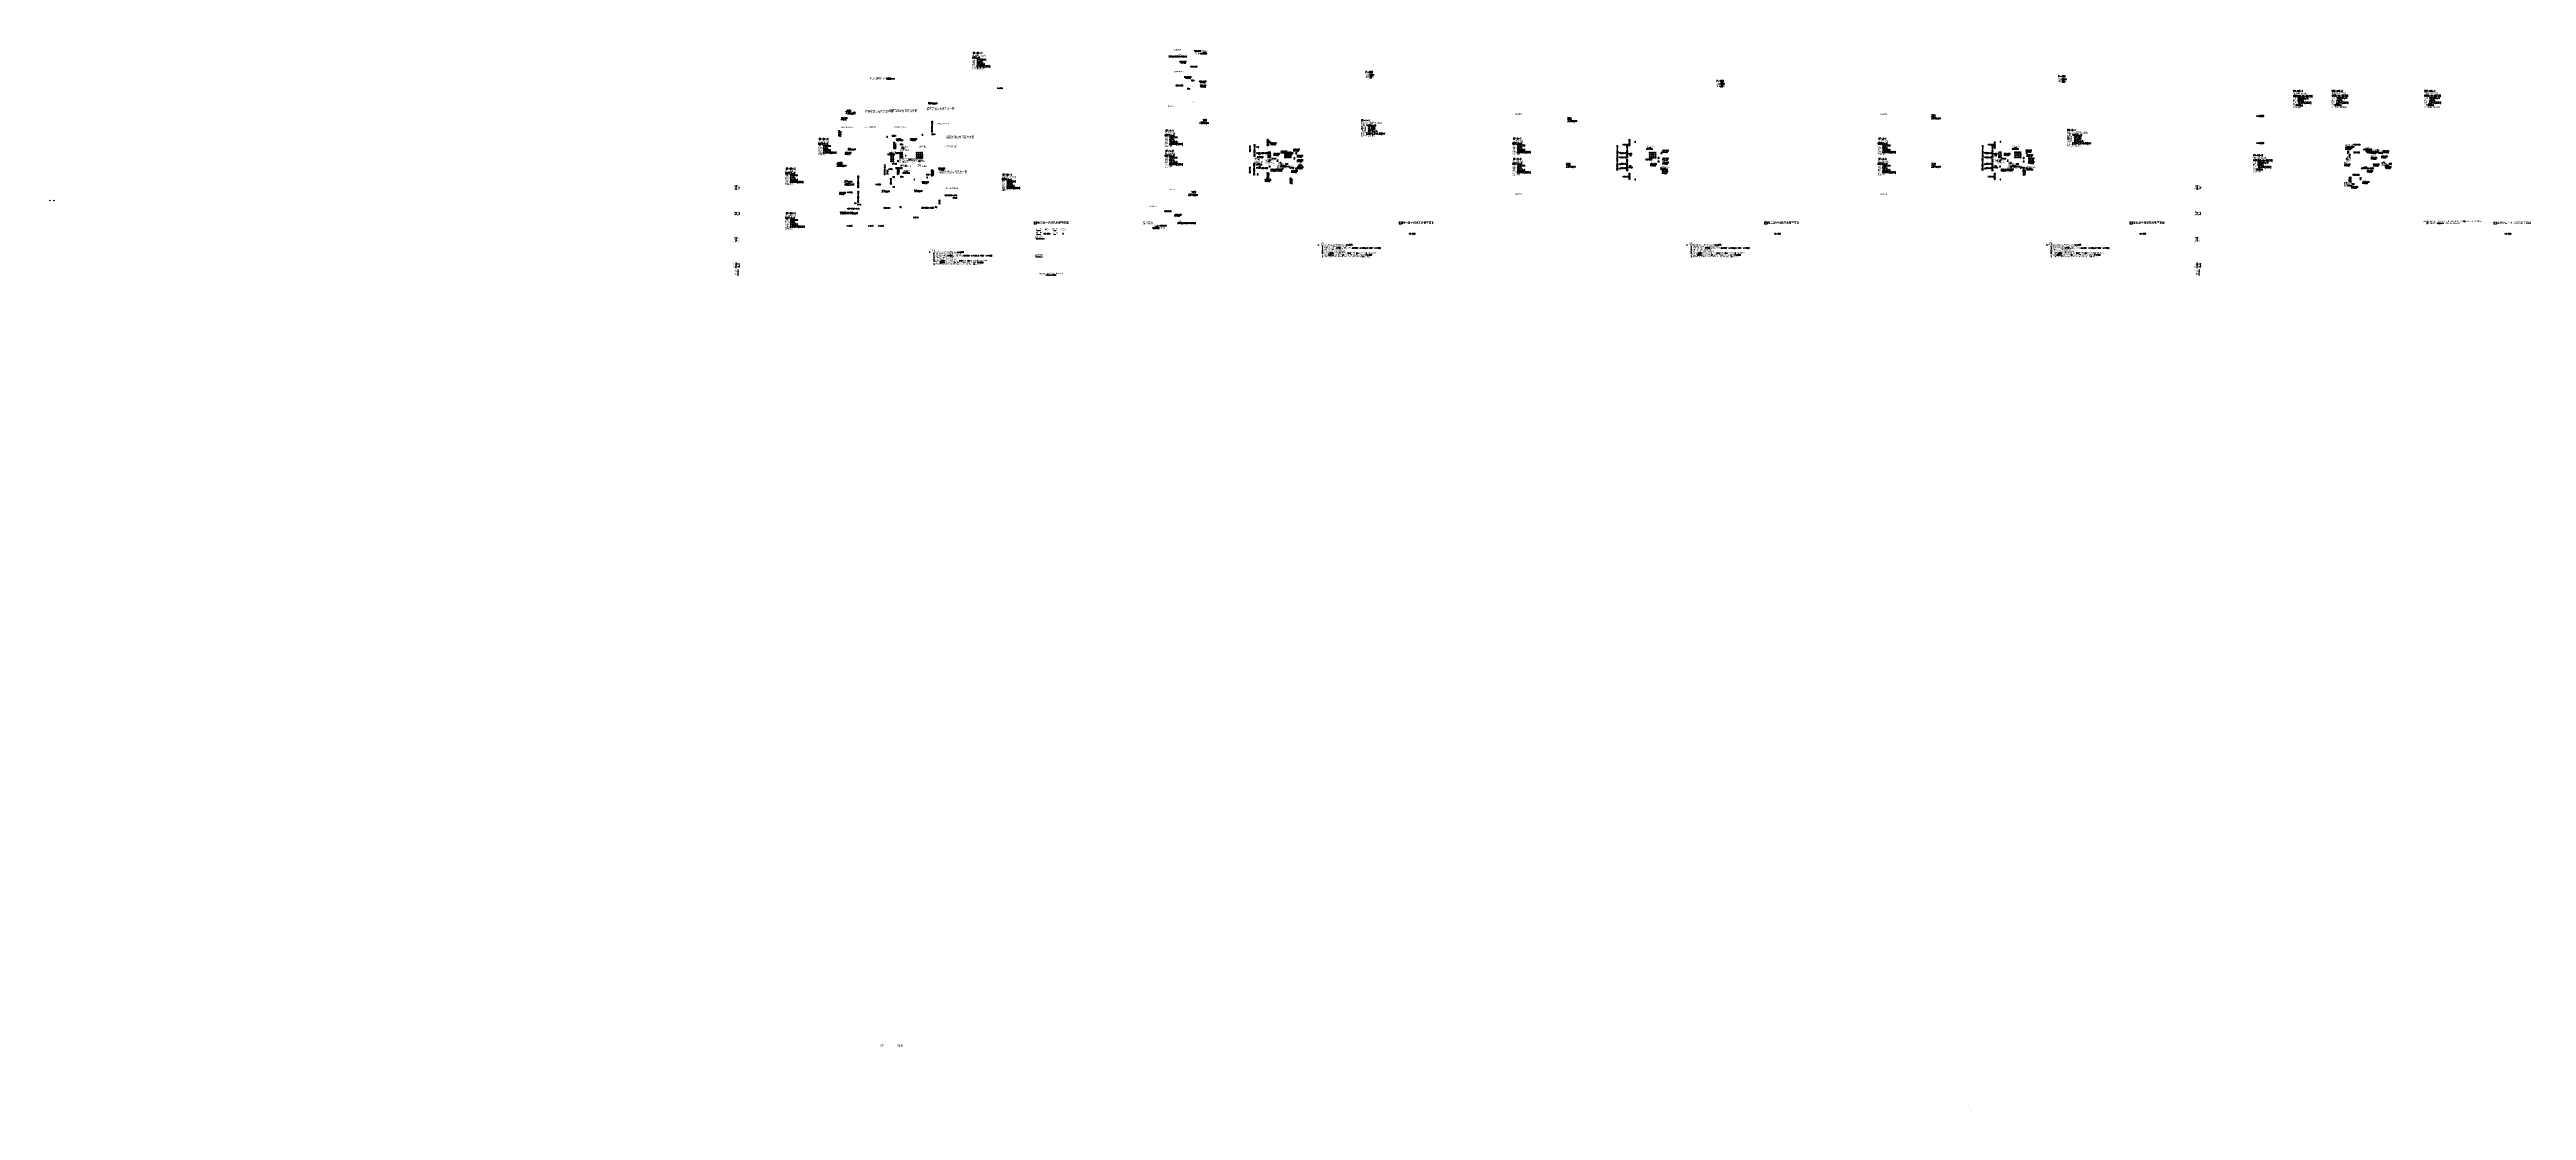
# Model space of a CAD drawing. Extents: x 100209 to 710499, y -54259 to 207392.
import ezdxf
from ezdxf.enums import TextEntityAlignment as Align

# ---------------------------------------------------------------- set-up
doc = ezdxf.new("R2010")
doc.units = 0
doc.header["$LTSCALE"] = 10
doc.header["$MEASUREMENT"] = 0
doc.linetypes.add('DASHED', pattern=[0.75, 0.5, -0.25])
for name, color, linetype in [('DIMS', 8, 'Continuous'), ('HVAC-A-DIM', 3, 'Continuous'), ('HVAC-A-DIN', 3, 'Continuous'), ('HVAC-DIN', 3, 'Continuous'), ('HVAC-SHUTTER-DIN', 3, 'Continuous'), ('HVAC-VALVE', 2, 'Continuous'), ('HVAC-W-DIN', 3, 'Continuous'), ('HVAC-XF', 1, 'Continuous'), ('HVAC-XF-DIN', 3, 'Continuous'), ('P-Furniture 家具', 153, 'Continuous'), ('TEXT', 7, 'Continuous'), ('图框', 7, 'Continuous')]:
    doc.layers.add(name, color=color, linetype=linetype)
for name, color, linetype, plot in [('HVAC-BASE-TEXT', 2, 'DASHED', False), ('HVAC-CAL', 2, 'Continuous', False), ('HVAC-土建-侧墙留洞150803', 2, 'Continuous', False), ('HVAC-提电气150701', 101, 'Continuous', False), ('HVAC-提资-电', 101, 'Continuous', False)]:
    doc.layers.add(name, color=color, linetype=linetype, plot=plot)
doc.layers.add('HVAC-提资-侧墙留洞', color=101, linetype='Continuous', lineweight=50, plot=False)
doc.layers.add('HVAC-提资-土建', color=101, linetype='Continuous', lineweight=50, plot=False)
doc.layers.add('小五金', color=253, linetype='Continuous', lineweight=15)
doc.styles.add('ECADI', font='tj-romans.shx', dxfattribs={"width": 0.7, "bigfont": 'tj-hztxt.shx'})
doc.styles.add('FS', font='romans.shx', dxfattribs={"width": 0.7, "height": 5, "bigfont": 'hztxt.shx'})
doc.styles.add('HZF', font='tj-romans.shx', dxfattribs={"width": 0.7, "bigfont": 'tj-hztxt.shx'})
doc.styles.add('M-TEXT1', font='tj-romans1.shx', dxfattribs={"width": 0.8, "bigfont": 'tj-hztxt.shx'})
doc.styles.add('SUNYAT1', font='3yromans.shx', dxfattribs={"width": 0.75, "bigfont": '3yhztxt.shx'})
doc.styles.add('TKZ1_tjhts.shx', font='tjromant.shx', dxfattribs={"bigfont": 'tjhts.shx'})
doc.styles.add('TKZ2_tjkts.shx', font='tjromant.shx', dxfattribs={"bigfont": 'tjkts.shx'})
doc.styles.add('ZMJ-HZ', font='tj-romans1.shx', dxfattribs={"width": 0.7, "bigfont": 'tj-hztxt1.shx'})

msp = doc.modelspace()

# ---------------------------------------------------------------- texts
at = {"style": 'TKZ2_tjkts.shx'}
for s, p in [('强 电', (269018, 173354)), ('弱 电', (269818, 173354)), ('强 电', (629018, 173354)), ('弱 电', (629818, 173354)), ('暖 通', (269018, 166954)), ('动 力', (269818, 166954)), ('暖 通', (629018, 166954)), ('动 力', (629818, 166954)), ('给排水', (269018, 160554)), ('人 防', (269818, 160554)), ('给排水', (629018, 160554)), ('人 防', (629818, 160554)), ('建 筑', (269018, 154154)), ('会 签', (269300, 152404)), ('结 构', (269818, 154154)), ('建 筑', (629018, 154154)), ('会 签', (629300, 152404)), ('结 构', (629818, 154154))]:
    msp.add_text(s, height=360, rotation=90, dxfattribs=at).set_placement(p, align=Align.MIDDLE_CENTER)
at = {"style": 'TKZ2_tjkts.shx', "width": 0.8}
for s, p in [('Electricity', (269341, 173354)), ('ELV', (270141, 173354)), ('Electricity', (629341, 173354)), ('ELV', (630141, 173354)), ('HVAC', (269341, 166954)), ('Power', (270141, 166954)), ('HVAC', (629341, 166954)), ('Power', (630141, 166954)), ('Plumbing', (269341, 160554)), ('Plumbing', (629341, 160554)), ('Architecture', (269341, 154154)), ('Confirmed by', (269833, 152415)), ('Structure', (270141, 154154)), ('Architecture', (629341, 154154)), ('Confirmed by', (629833, 152415)), ('Structure', (630141, 154154))]:
    msp.add_text(s, height=180, rotation=90, dxfattribs=at).set_placement(p, align=Align.MIDDLE_CENTER)
for s, p in [('Registration Stamp', (344275, 160739)), ('Discipline', (343939, 162739)), ('Sheet No.', (343939, 161739)), ('Stage', (347939, 162739)), ('Rev.', (347939, 161739)), ('Release Stamp', (343990, 156239)), ('Invalid Unless Stamped', (346939, 151771))]:
    msp.add_text(s, height=180, dxfattribs=at).set_placement(p, align=Align.MIDDLE_CENTER)
at = {"style": 'TKZ2_tjkts.shx'}
for s, height, p in [('执业签章', 360, (343939, 161109)), ('专  业', 360, (343939, 163109)), ('图  号', 360, (343939, 162109)), ('版  次', 360, (347939, 162109)), (' 阶  段', 360, (347939, 163109)), ('出图签章', 360, (343939, 156609)), ('本图须加盖出图签章,否则一律无效', 300, (346939, 152097))]:
    msp.add_text(s, height=height, dxfattribs=at).set_placement(p, align=Align.MIDDLE_CENTER)
at = {"layer": 'DIMS', "color": 3, "style": 'ECADI', "width": 0.7}
for p in [(100430, 170300, 3223), (101430, 170300, 3223)]:
    msp.add_text('~', height=350, rotation=180, dxfattribs=at).set_placement(p)
at = {"layer": 'HVAC-A-DIM', "style": 'HZF', "width": 0.7}
for s, p in [('地下夹层储藏送风', (327491, 202505)), ('功率：0.75kW(380V)', (327509, 203017)), ('低噪声离心柜式风机', (327523, 205624)), ('风量：2450CMH', (327523, 204659)), ('静压：245Pa', (327523, 204081)), ('噪声：60dB(A)', (327537, 203544)), ('HTFC-9', (327523, 205159)), ('SF-B1-1', (327715, 206315)), ('风量：450CMH', (289620, 183418)), ('静压：94Pa', (289620, 182840)), ('离心式管道风机', (289620, 184383)), ('GDF2.5-8', (289620, 183918)), ('EF-B1-2', (289812, 185074)), ('卫生间排风', (374956, 183336)), ('功率：0.04kW(220V)', (374974, 183848)), ('风量：450CMH', (374988, 185490)), ('静压：94Pa', (374988, 184912)), ('离心式管道风机', (374988, 186455)), ('噪声：46dB(A)', (375001, 184375)), ('GDF2.5-8', (374988, 185990)), ('EF-1-1', (375180, 187146)), ('风量：450CMH', (460652, 183504)), ('静压：94Pa', (460652, 182925)), ('离心式管道风机', (460652, 184469)), ('GDF2.5-8', (460652, 184004)), ('EF-2-1', (460844, 185159)), ('风量：450CMH', (550652, 183504)), ('静压：94Pa', (550652, 182925)), ('离心式管道风机', (550652, 184469)), ('GDF2.5-8', (550652, 184004)), ('EF-3-1', (550844, 185159)), ('离心式管道风机', (281491, 177105)), ('GDF2.5-8', (281491, 176640)), ('EF-B1-3', (281683, 177796)), ('卫生间排风', (289588, 181264)), ('功率：0.04kW(220V)', (289606, 181776)), ('噪声：46dB(A)', (289634, 182303)), ('卫生间排风', (374956, 178343)), ('功率：0.04kW(220V)', (374974, 178855)), ('风量：450CMH', (374988, 180498)), ('静压：94Pa', (374988, 179919)), ('离心式管道风机', (374988, 181463)), ('噪声：46dB(A)', (375001, 179382)), ('GDF2.5-8', (374988, 180998)), ('EF-1-2', (375180, 182153)), ('卫生间排风', (460620, 181349)), ('功率：0.04kW(220V)', (460638, 181861)), ('功率：0.04kW(220V)', (460638, 176869)), ('风量：450CMH', (460652, 178511)), ('静压：94Pa', (460652, 177933)), ('离心式管道风机', (460652, 179476)), ('噪声：46dB(A)', (460666, 182388)), ('噪声：46dB(A)', (460666, 177396)), ('GDF2.5-8', (460652, 179011)), ('EF-2-2', (460844, 180167)), ('卫生间排风', (550620, 181349)), ('功率：0.04kW(220V)', (550638, 181861)), ('功率：0.04kW(220V)', (550638, 176869)), ('风量：450CMH', (550652, 178511)), ('静压：94Pa', (550652, 177933)), ('离心式管道风机', (550652, 179476)), ('噪声：46dB(A)', (550666, 182388)), ('噪声：46dB(A)', (550666, 177396)), ('GDF2.5-8', (550652, 179011)), ('EF-3-2', (550844, 180167)), ('配电间排风', (281459, 173986)), ('功率：0.04kW(220V)', (281477, 174498)), ('风量：450CMH', (281491, 176140)), ('静压：94Pa', (281491, 175562)), ('噪声：46dB(A)', (281504, 175025)), ('储藏排风', (334825, 172478)), ('功率：0.25kW(220V)', (334844, 172990)), ('低噪声离心柜式风机', (334858, 175597)), ('风量：1200CMH', (334858, 174632)), ('静压：181Pa', (334858, 174054)), ('噪声：61dB(A)', (334871, 173517)), ('GDF2.5-4', (334858, 175132)), ('EF-B1-1', (335050, 176288)), ('卫生间排风', (460620, 176357)), ('卫生间排风', (550620, 176357)), ('风量：180CMH', (281491, 165154)), ('静压：81Pa', (281491, 164576)), ('离心式管道风机', (281491, 166119)), ('GDF1.4-4', (281491, 165654)), ('EF-B1-4', (281683, 166810)), ('弱电间排风', (281459, 162999)), ('功率：0.019kW(220V)', (281477, 163512)), ('噪声：44dB(A)', (281504, 164038))]:
    msp.add_text(s, height=420, dxfattribs=at).set_placement(p)
at = {"layer": 'HVAC-A-DIN', "style": 'HZF', "width": 0.7}
for s, p in [('2700(L)X800(W)X1350(H)', (375926, 205653)), ('上层风管接管平面：', (376816, 207210)), ('排烟管转换管井剖面：', (377098, 201876)), ('静压箱', (378284, 206016)), ('1600X320', (378538, 204398)), ('h+4.95', (378896, 204048)), ('1600X320', (381210, 203162)), ('1600X320', (382155, 207027)), ('接至二层', (382359, 206356)), ('排烟立管', (382363, 206670)), ('h+0.15', (333758, 197830)), ('320X1600', (377695, 198503)), ('320X1600', (379750, 200608)), ('h+4.45', (380105, 200295)), ('800X1500', (383474, 199547)), ('200x120', (383665, 198527)), ('h+4.00', (383739, 199221)), ('h+3.65', (383834, 198203)), ('320X200', (295243, 190472)), ('h+2.35', (295243, 190113)), ('利用可开启外窗自然通风', (318880, 189041)), ('卫生间', (381403, 194330)), ('利用可开启外窗自然通风', (295250, 188157)), ('利用可开启外窗自然通风', (300949, 188261)), ('利用可开启外窗自然通风', (308288, 188235)), ('h+2.15', (308736, 185309)), ('1000X250', (308736, 185010)), ('1000X250', (312162, 185325)), ('h+2.15', (312343, 185004)), ('利用可开启外窗自然通风', (320740, 183443)), ('200X120', (400966, 184298)), ('h+3.65', (401102, 183982, 0)), ('1800X320', (487754, 183928)), ('1800X320', (577754, 183928)), ('1000X630', (666068, 183336)), ('h+0.60', (666188, 183073)), ('1600X320', (667809, 183913)), ('250X200', (296206, 181929)), ('h+2.35', (296206, 181602)), ('ZP100', (307837, 179194)), ('1600X320', (308594, 181850)), ('1600X320', (308594, 178130)), ("1'", (309904, 181204)), ("2'", (309941, 178730)), ("3'", (311017, 181212)), ("4'", (311041, 178714)), ("以乙字弯形式变换至3',4'号立管", (311796, 179889)), ("1',2'号立管分别于本层层高内", (311796, 180300)), ('1000X250', (319081, 178054)), ('h+2.15', (319337, 177755)), ('200X200', (397397, 179005)), ('200X200', (397726, 180894)), ('1600X320', (398594, 181838)), ('1600X320', (398594, 178130)), ('h+4.55', (401046, 177452)), ('800X400', (401057, 177784)), ('500X630', (401788, 181653)), ('h+4.55', (401788, 181353)), ('800X400', (402599, 177838)), ('h+0.60', (402599, 177492)), ('800X400', (404238, 178508)), ('500X500', (405126, 181873)), ('h+4.55', (405132, 181558)), ('500X500', (407526, 181202)), ('h+4.90', (407532, 180887)), ('500X500', (407610, 178376)), ('h+0.60', (407616, 178061)), ('200X120', (487307, 181826)), ('200X120', (487307, 180776)), ('200X120', (487307, 179191)), ('200X120', (487307, 178141)), ('500X500', (493465, 180254)), ('200X120', (577307, 181826)), ('200X120', (577307, 180776)), ('200X120', (577307, 179191)), ('200X120', (577307, 178141)), ('h+3.45', (581046, 177484)), ('800X400', (581057, 177784)), ('500X630', (581788, 181653)), ('h+3.25', (581788, 181353)), ('800X400', (582599, 177838)), ('h+0.60', (582599, 177538)), ('800X400', (584238, 178508)), ('500X500', (584296, 182019)), ('500X500', (587385, 181387)), ('h+3.70', (587391, 181072)), ('630X320', (667894, 182007)), ('320X630(h+0.60)', (669778, 178111)), ('630X320', (670918, 182343)), ('h+0.60', (671099, 181996)), ('630X320', (672707, 179054)), ('h+0.60', (672798, 178724)), ('630X800', (674726, 181055)), ('h+0.60', (674726, 180715)), ('880X670', (675102, 182322)), ('h+0.60', (675269, 182013)), ('880X670', (675653, 178437)), ('h+0.60', (675780, 178128)), ('250X200', (294796, 172042)), ('h+2.35', (294796, 171715)), ('1000X250', (315072, 174699)), ('h+2.15', (315228, 174400)), ('利用可开启外窗自然通风', (321058, 173144)), ('ZP100', (322717, 170794)), ('200X120', (399611, 175245)), ('h+3.65', (399645, 174929, 0)), ('1800X320', (487754, 176040)), ('1800X320', (577754, 176040)), ('1000X630', (667241, 173499)), ('h+0.60', (667361, 173236)), ('1600X320', (667588, 176473)), ('160X160/h+2.35', (296700, 168128)), ('h+0.15', (312997, 165982)), ('上层风管接管平面：', (370897, 168682)), ('1600X320', (374822, 167502)), ('h+4.95', (377371, 166322)), ('1600X320', (377377, 166639)), ('2700(L)X800(W)X1350(H)', (378129, 164579)), ('静压箱', (378352, 164942)), ('说明：', (685158, 164990)), ('1.所有新风管入口，正压送风机风管入口，排烟风机风管出口末端，均设置45°下翻弯头，且带不锈钢防虫丝网。', (685908, 164990)), ('h+0.15', (296728, 163892)), ('h+0.15', (301946, 163892)), ('h+0.15', (304437, 163892)), ('1600X320', (373692, 163953)), ('接至二层', (373897, 163282)), ('排烟立管', (373901, 163596)), ('2.所有屋面风机均设置200mm高（距建筑完成面）素混凝土基础。', (685908, 164524))]:
    msp.add_text(s, height=300, dxfattribs=at).set_placement(p, align=Align.MIDDLE_LEFT)
for s, height, p in [('低噪声离心柜式风机', 420, (652996, 196258)), ('风量：28500m/h', 420, (652996, 195096)), ('PY-WD-1', 420, (653031, 196936)), ('HTFC(A)-III-25(12)', 420, (653059, 195669)), ('3', 250, (655659, 195352, 3652)), ('风量：10750m/h', 420, (662527, 195218)), ('SPF-WD-2', 420, (662511, 196920)), ('低噪声离心柜式风机', 420, (662545, 196308)), ('HTFC-III-18(12)', 420, (662529, 195773)), ('3', 250, (665162, 195426)), ('风量：10750m/h', 420, (685346, 195218)), ('SPF-WD-1', 420, (685329, 196920)), ('低噪声离心柜式风机', 420, (685363, 196308)), ('HTFC-III-18(12)', 420, (685348, 195773)), ('3', 250, (688003, 195426)), ('重量:540kg', 420, (652952, 193504, 3652)), ('办公室排烟', 420, (652956, 192926, 3652)), ('静压：500Pa', 420, (652977, 194556, -3423)), ('功率：15.0kW(380V)', 420, (652986, 194044, 3652)), ('功率：5.5kW(380V)', 420, (662465, 194066, 3203)), ('重量:252kg', 420, (662471, 193521, 3203)), ('静压：400Pa', 420, (662493, 194621, -3003)), ('地下室楼梯间正压送风', 420, (662516, 192975, 3203)), ('功率：5.5kW(380V)', 420, (685283, 194066, 3203)), ('重量:252kg', 420, (685290, 193521, 3203)), ('静压：400Pa', 420, (685311, 194621, -3003)), ('地下室楼梯间正压送风', 420, (685334, 192975, 3203)), ('不小于1h', 300, (397023, 180094)), ('该段风管耐火等级', 300, (397023, 180414)), ('不小于1h', 300, (397034, 179180)), ('该段风管耐火等级', 300, (397034, 179501)), ('ZP100', 300, (401315, 180325)), ('立管装', 300, (402662, 178349)), ('立管装电动密闭风阀', 300, (402662, 178017)), ('ZP100', 300, (403378, 178365)), ('立管装', 300, (405753, 178368)), ('ZP100', 300, (405753, 178037)), ('立管装', 300, (407795, 178966)), ('ZP100', 300, (407795, 178635)), ('ZP100', 300, (581115, 180325)), ('立管装', 300, (582662, 178349)), ('立管装电动密闭风阀', 300, (582662, 178017)), ('ZP100', 300, (583378, 178365)), ('立管装', 300, (585753, 178368)), ('ZP100', 300, (585753, 178037)), ('重量:540kg', 420, (643096, 177653, 3652)), ('办公室排烟', 420, (643101, 177075, 3652)), ('静压：555Pa', 420, (643121, 178705, -3423)), ('功率：15.0kW(380V)', 420, (643130, 178194, 3652)), ('低噪声离心柜式风机', 420, (643140, 180408)), ('风量：22000m/h', 420, (643140, 179245)), ('PY-WD-2', 420, (643175, 181085)), ('HTFC(A)-III-25(12)', 420, (643203, 179818)), ('3', 250, (645767, 179501, 3652))]:
    msp.add_text(s, height=height, dxfattribs=at).set_placement(p)
for s, rotation, p in [('h+2.15', 90, (317658, 188490)), ('320X200', 90, (294747, 185925)), ('h+2.35', 90, (295107, 185925)), ('1000X250', 90, (308323, 182806)), ('h+2.15', 90, (308622, 182890)), ('1000X250', 90, (317653, 186809)), ('200X120', 90, (396002, 182145)), ('200X200/h+3.65', 90, (397095, 180969)), ('1500X800', 90, (400327, 183531, 0)), ('h+4.00', 90, (400595, 183711, 0)), ('200X200/h+2.80', 90, (486503, 180700)), ('200X200/h+2.80', 90, (488917, 180728)), ('1500X600', 90, (489491, 183515)), ('200X200/h+2.80', 90, (576503, 180700)), ('200X200/h+2.80', 90, (578917, 180728)), ('1500X600', 90, (579491, 182881)), ('h+2.15', 90, (306002, 177753)), ('ZP100', 90, (306675, 176553)), ('1000X250', 90, (309204, 176432)), ('h+2.15', 90, (309504, 176689)), ('1000X250', 90, (317607, 176027)), ('h+2.15', 90, (317906, 176284)), ('200X120', 90, (395974, 176884)), ('200X200/h+3.65', 90, (396992, 176381)), ('200X200/h+2.80', 90, (486479, 177530)), ('200X200/h+2.80', 90, (488922, 177375)), ('200X200/h+2.80', 90, (576479, 177530)), ('200X200/h+2.80', 90, (578922, 177375)), ('320X200/h+2.35', 90, (299436, 173231)), ('160X160/h+2.35', 90, (299436, 169457)), ('1500X600', 90, (400318, 175327, 0)), ('h+4.00', 90, (400600, 175673, 0)), ('1500X600', 90, (489490, 175200)), ('1500X600', 90, (579490, 175200)), ('h+0.60', 270, (666878, 175985)), ('760X670', 270, (667188, 176061)), ('ZP100', 90, (319475, 169202))]:
    msp.add_text(s, height=300, rotation=rotation, dxfattribs=at).set_placement(p, align=Align.MIDDLE_LEFT)
at = {"layer": 'HVAC-A-DIN', "ltscale": 15, "style": 'HZF', "width": 0.7}
for s, rotation, p in [('630X250', 90, (305988, 176416)), ('400X250', 360, (403573, 182228)), ('h+4.55', 360, (403573, 181877)), ('400X250', 360, (406677, 182734)), ('h+4.55', 360, (406677, 182382)), ('400X250', 90, (586592, 176289)), ('h+3.35', 90, (586921, 176387)), ('250X160', 90, (307518, 174072)), ('400X250', 90, (405988, 174214)), ('h+4.55', 90, (406278, 174214))]:
    msp.add_text(s, height=300, rotation=rotation, dxfattribs=at).set_placement(p, align=Align.MIDDLE_LEFT)
for s, p in [('400X250', (406177, 177458)), ('h+4.55', (406177, 177121)), ('400X250', (407548, 180104)), ('h+4.55', (407548, 179767)), ('320X250', (494646, 179108)), ('h+3.00', (494646, 178782)), ('消声弯头', (494803, 179529)), ('400X250', (497472, 177299)), ('h+3.35', (497472, 176894)), ('400X250', (497616, 182470)), ('320X250', (497623, 180490)), ('320X250', (497623, 179542)), ('h+3.35', (497616, 182088)), ('h+3.35', (497623, 180155)), ('h+3.35', (497623, 179208)), ('320X250', (587070, 182530)), ('h+3.35', (587204, 182171)), ('320X250', (587679, 180557)), ('320X250', (587679, 179687)), ('h+3.35', (587814, 180198)), ('h+3.35', (587814, 179328)), ('h+2.25', (303766, 174120, -100)), ('320X250/h+2.15', (320749, 171442)), ('250X200', (305749, 168301)), ('320X250/h+2.30', (315034, 168336))]:
    msp.add_text(s, height=300, dxfattribs=at).set_placement(p, align=Align.MIDDLE_LEFT)
at = {"layer": 'HVAC-A-DIN', "color": 1, "style": 'TKZ1_tjhts.shx'}
for s, height, p in [('E3楼夹层空调通风风管平面图', 500, (347012, 164586)), ('E3楼一层空调通风风管平面图', 500, (437012, 164586)), ('E3楼二层空调通风风管平面图', 500, (527012, 164586)), ('E3楼三层空调通风风管平面图', 500, (617012, 164586)), ('E3楼屋顶层空调通风风管平面图', 500, (707012, 164586)), ('13-001', 300, (345939, 161954)), ('13-002', 300, (435939, 161954)), ('13-003', 300, (525939, 161954)), ('13-003', 300, (615939, 161954)), ('13-005', 300, (705939, 161954))]:
    msp.add_text(s, height=height, dxfattribs=at).set_placement(p, align=Align.MIDDLE_CENTER)
at = {"layer": 'HVAC-A-DIN', "style": 'HZF', "width": 0.7}
for s, p in [('说明:', (413403, 159503)), ('2. 风管所注标高为风管之底标高,未注标高的风管为顶平。', (413735, 158695)), ('说明:', (504257, 159503)), ('2. 风管所注标高为风管之底标高,未注标高的风管为顶平。', (504589, 158695)), ('说明:', (592916, 159503)), ('2. 风管所注标高为风管之底标高,未注标高的风管为顶平。', (593248, 158695)), ('说明:', (317654, 157698)), ('2. 风管所注标高为风管之底标高,未注标高的风管为顶平。', (317986, 156890)), ('3. 本图未标注的消声器皆为ZP100型,标准长度（风管宽度B≥1000时，L=1600; B＜1000时，L=1200).', (317988, 156400)), ('5. 由于未与装修相配，所注定位及标高为暂定。', (317997, 155533)), ('4. 在装阀门的吊顶相应位置设置检修孔。', (317999, 155963)), ('7. 走道吊顶内的排烟风管以及非设置在独立管道井内的加压送风管均应有不小于1h的耐火极限.', (318011, 154299)), ('6. 排烟电动阀BECH的近程手动控制钢索一般长为6m(若长度超过6m应在订货时说明)，安装时弯曲半径', (318011, 155134)), ('不宜小于250mm，弯曲一般不多于3处，控制器  平面位置详图示，安装底标高为F+1.200。', (318425, 154704)), ('3. 本图未标注的消声器皆为ZP100型,标准长度（风管宽度B≥1000时，L=1600; B＜1000时，L=1200).', (413737, 158277)), ('5. 由于未与装修相配，所注定位及标高为暂定。', (413745, 157410)), ('4. 在装阀门的吊顶相应位置设置检修孔。', (413748, 157840)), ('7. 走道吊顶内的排烟风管以及非设置在独立管道井内的加压送风管均应有不小于1h的耐火极限.', (413760, 156176)), ('6. 排烟电动阀BECH的近程手动控制钢索一般长为6m(若长度超过6m应在订货时说明)，安装时弯曲半径', (413760, 157011)), ('不宜小于250mm，弯曲一般不多于3处，控制器  平面位置详图示，安装底标高为F+1.200。', (414174, 156581)), ('3. 本图未标注的消声器皆为ZP100型,标准长度（风管宽度B≥1000时，L=1600; B＜1000时，L=1200).', (504591, 158277)), ('5. 由于未与装修相配，所注定位及标高为暂定。', (504600, 157410)), ('4. 在装阀门的吊顶相应位置设置检修孔。', (504602, 157840)), ('7. 走道吊顶内的排烟风管以及非设置在独立管道井内的加压送风管均应有不小于1h的耐火极限.', (504614, 156176)), ('6. 排烟电动阀BECH的近程手动控制钢索一般长为6m(若长度超过6m应在订货时说明)，安装时弯曲半径', (504614, 157011)), ('不宜小于250mm，弯曲一般不多于3处，控制器  平面位置详图示，安装底标高为F+1.200。', (505028, 156581)), ('3. 本图未标注的消声器皆为ZP100型,标准长度（风管宽度B≥1000时，L=1600; B＜1000时，L=1200).', (593249, 158277)), ('5. 由于未与装修相配，所注定位及标高为暂定。', (593258, 157410)), ('4. 在装阀门的吊顶相应位置设置检修孔。', (593261, 157840)), ('7. 走道吊顶内的排烟风管以及非设置在独立管道井内的加压送风管均应有不小于1h的耐火极限.', (593273, 156176)), ('6. 排烟电动阀BECH的近程手动控制钢索一般长为6m(若长度超过6m应在订货时说明)，安装时弯曲半径', (593273, 157011)), ('不宜小于250mm，弯曲一般不多于3处，控制器  平面位置详图示，安装底标高为F+1.200。', (593686, 156581))]:
    msp.add_text(s, height=300, rotation=359.999966, dxfattribs=at).set_placement(p)
for p in [(417083, 159234), (507937, 159234), (596596, 159234), (321314, 157429)]:
    msp.add_text('1. 本图所注标高为相对标高，以本层地面建筑标高为相对h=%%P0.00。', height=300, rotation=359.999966, dxfattribs=at).set_placement(p, align=Align.MIDDLE_CENTER)
at = {"layer": 'HVAC-A-DIN', "style": 'M-TEXT1', "width": 0.8}
for p in [(323318, 154860), (419038, 156741), (509893, 156741), (598551, 156741)]:
    msp.add_text('B', height=193, rotation=360, dxfattribs=at).set_placement(p, align=Align.MIDDLE)
at = {"layer": 'HVAC-BASE-TEXT', "color": 2, "style": 'ZMJ-HZ', "width": 0.7}
for s, p in [('基础2条', (402798, 179303, 9394)), ('设备重710kg', (402798, 178606, 9394)), ('高出建筑完成面200', (402798, 178962, 9394)), ('基础2条', (582798, 179303, 9394)), ('设备重710kg', (582798, 178606, 9394)), ('高出建筑完成面200', (582798, 178962, 9394)), ('基础2条', (673161, 182433, 9394)), ('设备重252kg', (673161, 181736, 9394)), ('高出建筑完成面200', (673161, 182091, 9394)), ('基础2条', (674711, 179383, 9394)), ('设备重252kg', (674711, 178686, 9394)), ('高出建筑完成面200', (674711, 179041, 9394)), ('设备重540kg', (665533, 173672, 14090)), ('高出建筑完成面200', (665533, 174027, 14090)), ('基础2条', (665546, 174350, 14090))]:
    msp.add_text(s, height=300, dxfattribs=at).set_placement(p)
for s, p in [('基础2条', (666380, 179774, 14090)), ('高出建筑完成面200', (666722, 179774, 14090)), ('设备重540kg', (667077, 179774, 14090))]:
    msp.add_text(s, height=300, rotation=90, dxfattribs=at).set_placement(p)
at = {"layer": 'HVAC-CAL', "style": 'M-TEXT1', "width": 0.8}
for s, p in [('J101', (296387, 192009)), ('432sqm', (296387, 191412)), ('104sqm', (316574, 193881)), ('428sqm', (383482, 189078)), ('101', (384303, 189676)), ('201', (474167, 190145)), ('336sqm', (474167, 189548)), ('301', (563830, 190828)), ('269sqm', (563830, 190231)), ('J102', (294171, 179103)), ('308sqm', (294171, 178506)), ('52sqm', (296870, 182537)), ('202', (473830, 178862)), ('334sqm', (473830, 178265)), ('302', (563830, 178862)), ('334sqm', (563830, 178265)), ('27sqm', (296043, 174588)), ('400CMH', (296043, 173853)), ('57sqm', (305225, 172211)), ('56sqm', (313244, 172272)), ('321sqm', (380728, 171327)), ('102', (381548, 171925)), ('150CMH', (294896, 166820)), ('10sqm', (297368, 166820))]:
    msp.add_text(s, height=500, dxfattribs=at).set_placement(p)
at = {"layer": 'HVAC-DIN', "style": 'M-TEXT1', "width": 0.8}
for s, height, p in [('组合式热回收空气处理机组', 420, (423328, 189041)), ('EX-1-1', 420, (423421, 189718)), ('功率：(3.0+2.2+0.09)kW', 420, (423285, 186429, 3652)), ('租户一办公室新风', 420, (423289, 185851, 3652)), ('制冷量：31.5kW', 420, (423309, 187968, -3423)), ('制热量：25.6kW', 420, (423309, 187481, -3423)), ('加湿量：23.7kg/h', 420, (423318, 186969, 3652)), ('风量：4150m/h', 420, (423328, 188484)), ('3', 250, (425703, 188701)), ('功率：(3.0+2.2+0.09)kW', 420, (597248, 184033, 3652)), ('租户二办公室新风', 420, (597252, 183455, 3652)), ('制冷量：30.3kW', 420, (597272, 185572, -3423)), ('制热量：24.6kW', 420, (597272, 185085, -3423)), ('加湿量：22.8kg/h', 420, (597281, 184573, 3652)), ('组合式热回收空气处理机组', 420, (597292, 186645)), ('风量：4000m/h', 420, (597292, 186088)), ('EX-3-1', 420, (597384, 187322)), ('3', 250, (599726, 186305))]:
    msp.add_text(s, height=height, dxfattribs=at).set_placement(p)
at = {"layer": 'HVAC-SHUTTER-DIN', "color": 2, "style": 'M-TEXT1', "width": 0.8}
for p in [(643970, 190782, 3203), (643970, 184094, 3203)]:
    msp.add_text('h+0.60', height=420, dxfattribs=at).set_placement(p)
at = {"layer": 'HVAC-VALVE', "style": 'M-TEXT1'}
for s, rotation, width, p in [('N.R.D', 39.999995, 0.7, (298300, 191696)), ('V.D', 270, 0.8, (402742, 180007)), ('V.D', 270, 0.8, (404735, 180884)), ('V.D', 270, 0.8, (582680, 180007)), ('V.D', 270, 0.8, (397878, 176612))]:
    msp.add_text(s, height=300, rotation=rotation, dxfattribs=dict(at, width=width)).set_placement(p, align=Align.MIDDLE_CENTER)
for s, width, p in [('V.D', 0.8, (397886, 183327)), ('N.R.D', 0.7, (307436, 177904)), ('N.R.D', 0.8, (397995, 181813)), ('N.R.D', 0.8, (398015, 178192)), ('V.D', 0.8, (487132, 179137)), ('V.D', 0.8, (487147, 181889)), ('V.D', 0.8, (487151, 180812)), ('V.D', 0.8, (487162, 178044)), ('N.R.D', 0.8, (489660, 181644)), ('N.R.D', 0.8, (489770, 178287)), ('V.D', 0.8, (577132, 179137)), ('V.D', 0.8, (577147, 181889)), ('V.D', 0.8, (577151, 180812)), ('V.D', 0.8, (577162, 178044)), ('N.R.D', 0.8, (579660, 181644)), ('N.R.D', 0.8, (579770, 178287)), ('N.R.D', 0.7, (670746, 182730)), ('N.R.D', 0.7, (670765, 178306)), ('N.R.D', 0.7, (297190, 172167)), ('N.R.D', 0.7, (299680, 169121))]:
    msp.add_text(s, height=300, dxfattribs=dict(at, width=width)).set_placement(p, align=Align.MIDDLE_CENTER)
at = {"layer": 'HVAC-W-DIN', "style": 'M-TEXT1', "width": 0.8}
for s, p in [('空调机组补水', (310016, 183202)), ('D15', (310123, 182915)), ('接各层风机盘管', (314371, 183283)), ('接各层新风机组', (309717, 182371)), ('接新风处理机组', (399692, 179995)), ('见详图', (399692, 179626)), ('接新风处理机组', (579692, 179995)), ('见详图', (579692, 179626))]:
    msp.add_text(s, height=300, dxfattribs=at).set_placement(p)
at = {"layer": 'HVAC-W-DIN', "ltscale": 15, "style": 'M-TEXT1', "width": 0.7}
for s, p in [('D125 CHS', (307747, 179664)), ('D125 CHR', (308197, 179664)), ('D80 CHS', (309996, 180573)), ('D80 CHR', (310446, 180573)), ('D70 CHR', (314049, 180537)), ('D70 CHS', (314499, 180537)), ('D70 CHS', (314949, 180537)), ('D70 CHR', (315399, 180537)), ('D70 CHS', (400676, 180671)), ('D70 CHR', (401126, 180671)), ('D50 CHR', (404781, 180646)), ('D50 CHS', (405231, 180646)), ('D50 CHS', (405681, 180646)), ('D50 CHR', (406131, 180646)), ('D40 CHR', (494681, 180573)), ('D40 CHS', (495131, 180573)), ('D40 CHS', (495581, 180573)), ('D40 CHR', (496031, 180573)), ('D70 CHS', (580676, 180646)), ('D70 CHR', (581126, 180646)), ('D40 CHR', (584681, 180646)), ('D40 CHS', (585131, 180646)), ('D40 CHS', (585581, 180646)), ('D40 CHR', (586031, 180646))]:
    msp.add_text(s, height=300, rotation=90, dxfattribs=at).set_placement(p)
at = {"layer": 'HVAC-W-DIN', "color": 3, "style": 'TKZ1_tjhts.shx'}
for s, height, p in [('E3楼夹层空调通风水管平面图', 500, (347012, 164650)), ('E3楼一层空调通风水管平面图', 500, (437012, 164650)), ('E3楼二层空调通风水管平面图', 500, (527012, 164650)), ('E3楼三层空调通风水管平面图', 500, (617012, 164650)), ('14-001', 300, (345939, 161954)), ('14-002', 300, (435939, 161954)), ('14-003', 300, (525939, 161954)), ('14-004', 300, (615939, 161954))]:
    msp.add_text(s, height=height, dxfattribs=at).set_placement(p, align=Align.MIDDLE_CENTER)
at = {"layer": 'HVAC-XF'}
for s, height, style, width, p in [('FDH', 300, 'HZF', 0.7, (380850, 197716)), ('FDH', 350, 'HZF', 0.7, (381884, 199765)), ('BECH', 300, 'M-TEXT1', 0.8, (308276, 186093)), ('FDH', 300, 'M-TEXT1', 0.8, (310129, 183974)), ('BECH', 300, 'M-TEXT1', 0.8, (318005, 186475)), ('FDH', 300, 'M-TEXT1', 0.8, (667775, 183414)), ('FD', 300, 'M-TEXT1', 0.8, (309297, 179831)), ('FD', 300, 'M-TEXT1', 0.8, (398343, 181537)), ('FD', 300, 'M-TEXT1', 0.8, (398389, 178425)), ('FD', 300, 'M-TEXT1', 0.8, (489704, 178607)), ('FD', 300, 'M-TEXT1', 0.8, (489729, 181252)), ('FD', 300, 'M-TEXT1', 0.8, (579704, 178607)), ('FD', 300, 'M-TEXT1', 0.8, (579729, 181252)), ('FD', 300, 'M-TEXT1', 0.8, (297800, 172129)), ('FD', 300, 'M-TEXT1', 0.8, (308198, 175906)), ('FD', 300, 'M-TEXT1', 0.8, (308198, 173486)), ('FDH', 300, 'M-TEXT1', 0.8, (310204, 175970)), ('BECH', 300, 'M-TEXT1', 0.8, (316674, 176538)), ('FD', 300, 'M-TEXT1', 0.8, (298746, 169450)), ('FD', 300, 'M-TEXT1', 0.8, (309886, 168493)), ('FD', 300, 'M-TEXT1', 0.8, (318616, 168493))]:
    msp.add_text(s, height=height, dxfattribs=dict(at, style=style, width=width)).set_placement(p, align=Align.MIDDLE_CENTER)
at = {"layer": 'HVAC-XF', "style": 'M-TEXT1', "width": 0.8}
for p in [(306462, 185833), (315162, 186333), (400752, 184633), (490752, 184633), (580752, 184633), (313162, 175333), (316302, 175833), (400752, 175333), (490752, 175333), (580752, 175333)]:
    msp.add_text('B', height=300, dxfattribs=at).set_placement(p, align=Align.MIDDLE_LEFT)
for s, p in [('FD', (400773, 179983)), ('FD', (400773, 178531)), ('FD', (404824, 181281)), ('FD', (406925, 180555)), ('FD', (407349, 178050)), ('FD', (407364, 181799)), ('FD', (496629, 180639)), ('FD', (496629, 179764)), ('FD', (497299, 178080)), ('FD', (497364, 181855)), ('FD', (580773, 179983)), ('FD', (580773, 178552)), ('FD', (586629, 180639)), ('FD', (586629, 179764)), ('FD', (587299, 178080)), ('FD', (587364, 181855)), ('FDH', (669614, 175561))]:
    msp.add_text(s, height=300, rotation=270, dxfattribs=at).set_placement(p, align=Align.MIDDLE_CENTER)
at = {"layer": 'HVAC-XF-DIN'}
for s, style, width, p in [('1600X320', 'HZF', 0.7, (384480, 206363)), ('设置FDH', 'HZF', 0.7, (384629, 206646)), ('设置FD', 'M-TEXT1', 0.8, (494224, 183114)), ('设置FD', 'M-TEXT1', 0.8, (584364, 183114)), ('1600X320', 'M-TEXT1', 0.8, (307567, 181513)), ('设置FDH', 'M-TEXT1', 0.8, (307356, 181762)), ('1600X320', 'M-TEXT1', 0.8, (311211, 176926)), ('设置FDH', 'M-TEXT1', 0.8, (311009, 177194)), ('500X500', 'M-TEXT1', 0.8, (494435, 182865)), ('630X500', 'M-TEXT1', 0.8, (498132, 177775)), ('设置FD', 'M-TEXT1', 0.8, (497921, 178024)), ('500X500', 'M-TEXT1', 0.8, (584576, 182865)), ('630X500', 'M-TEXT1', 0.8, (588132, 177775)), ('设置FD', 'M-TEXT1', 0.8, (587921, 178024)), ('1600X320', 'HZF', 0.7, (372775, 163323)), ('设置FDH', 'HZF', 0.7, (372924, 163606))]:
    msp.add_text(s, height=300, dxfattribs=dict(at, style=style, width=width)).set_placement(p, align=Align.MIDDLE_CENTER)
for s, style, width, p in [('风管穿楼板处', 'HZF', 0.7, (383836, 206970)), ('顶边贴吊顶', 'M-TEXT1', 0.8, (375620, 193413)), ('顶边贴吊顶', 'M-TEXT1', 0.8, (461284, 191416)), ('顶边贴吊顶', 'M-TEXT1', 0.8, (551284, 191416)), ('风管穿底板处', 'M-TEXT1', 0.8, (493748, 183438)), ('风管穿底板处', 'M-TEXT1', 0.8, (583888, 183438)), ('风管穿楼板处', 'M-TEXT1', 0.8, (306879, 182085)), ('风管穿楼板处', 'M-TEXT1', 0.8, (310533, 177484)), ('风管穿底板处', 'M-TEXT1', 0.8, (497444, 178348)), ('风管穿底板处', 'M-TEXT1', 0.8, (587444, 178348)), ('顶边贴吊顶', 'M-TEXT1', 0.8, (375951, 172874)), ('顶边贴吊顶', 'M-TEXT1', 0.8, (461284, 171674)), ('顶边贴吊顶', 'M-TEXT1', 0.8, (551284, 171674)), ('风管穿楼板处', 'HZF', 0.7, (372131, 163929))]:
    msp.add_text(s, height=300, dxfattribs=dict(at, style=style, width=width)).set_placement(p, align=Align.MIDDLE_LEFT)
at = {"layer": 'HVAC-XF-DIN', "color": 2, "style": 'M-TEXT1', "width": 0.8}
msp.add_text('风口底边距楼梯平台1600mm', height=420, dxfattribs=at).set_placement((302326, 199984))
at = {"layer": 'HVAC-土建-侧墙留洞150803', "ltscale": 15, "style": 'ZMJ-HZ', "width": 0.7}
for s, p in [('侧边留洞', (665861, 183356)), ('留洞改到侧墙下部', (665861, 183637)), ('1100x750', (665861, 182979)), ('h+0.55', (665901, 182655))]:
    msp.add_text(s, height=300, dxfattribs=at).set_placement(p)
at = {"layer": 'HVAC-提电气150701', "style": 'M-TEXT1', "width": 0.7}
for s, p in [('能量计', (310334, 178738)), ('下半部风机盘管', (310334, 178376)), ('上半部风机盘管', (314121, 178428)), ('能量计', (314121, 178790)), ('上半部新风机组', (399727, 179339)), ('能量计', (399727, 179701)), ('下半部新风机组', (579727, 179339)), ('能量计', (579727, 179701))]:
    msp.add_text(s, height=337.6, dxfattribs=at).set_placement(p)
at = {"layer": 'HVAC-提资-侧墙留洞', "ltscale": 15, "style": 'ZMJ-HZ', "width": 0.7}
for s, p in [('侧边留洞', (670809, 183005)), ('侧边留洞', (665619, 179311, 14090)), ('700x400', (665619, 178933, 14090)), ('h+0.55', (665659, 178610, 14090)), ('750x450', (670809, 182628)), ('h+0.55', (670849, 182304)), ('侧边留洞', (671180, 177737, 14090)), ('450x750', (671180, 177359, 14090)), ('h+0.55', (671220, 177065, 14090)), ('侧边留洞', (672156, 182368, 14090)), ('侧边留洞', (672156, 180954, 14090)), ('750x900', (672156, 180577, 14090)), ('1400x1100', (672156, 181991, 14090)), ('h+0.55', (672196, 181667, 14090)), ('h+0.55', (672196, 180253, 14090)), ('侧边留洞', (670037, 174943)), ('1100x750', (670037, 174566)), ('h+0.55', (670077, 174242))]:
    msp.add_text(s, height=300, dxfattribs=at).set_placement(p)
at = {"layer": 'HVAC-提资-土建'}
for s, height, style, width, p in [('请建筑确认有可开启外窗', 600, 'M-TEXT1', 0.8, (301180, 192060)), ('请建筑确认有可开启外窗', 600, 'M-TEXT1', 0.8, (307129, 192237)), ('请建筑确认有可开启外窗', 600, 'M-TEXT1', 0.8, (316308, 192731)), ('请建筑确认有可开启外窗', 600, 'M-TEXT1', 0.8, (321162, 185710)), ('无底板留洞', 450, 'HZF', 0.7, (309608, 179630)), ('该层正压送风管井修改', 450, 'HZF', 0.7, (309608, 180223)), ('请建筑确认有可开启外窗', 600, 'M-TEXT1', 0.8, (319436, 177093)), ('留洞取消', 600, 'M-TEXT1', 0.8, (369583, 164561))]:
    msp.add_text(s, height=height, dxfattribs=dict(at, style=style, width=width)).set_placement(p, align=Align.MIDDLE_LEFT)
at = {"layer": 'HVAC-提资-电', "style": 'M-TEXT1', "width": 0.8}
for s, p in [('F-400', (424472, 201594, 31)), ('本层32台', (424472, 200324, 31)), ('功率59W', (424472, 200885, 31)), ('功率59W', (510933, 198702, 31)), ('本层32台', (510933, 198142, 31)), ('F-400', (510933, 199412, 31)), ('功率59W', (595136, 199826, 31)), ('本层26台', (595136, 199266, 31)), ('F-400', (595136, 200535, 31))]:
    msp.add_text(s, height=450, dxfattribs=at).set_placement(p)
at = {"layer": 'P-Furniture 家具', "style": 'SUNYAT1', "width": 0.75}
for s, p in [('单车', (304862, -38503)), ('跑步机', (309058, -38515, -2479))]:
    msp.add_text(s, height=450, dxfattribs=at).set_placement(p)
at = {"layer": 'TEXT', "style": 'FS', "width": 0.8}
msp.add_text('M5', height=1.01, dxfattribs=at).set_placement((572827, -51936), align=Align.MIDDLE)
at = {"layer": 'TEXT', "style": 'FS', "text_generation_flag": 4, "width": 0.8}
for rotation, p in [(161.682884, (604875, -53147)), (180, (605065, -51936))]:
    msp.add_text('M5', height=1.01, rotation=rotation, dxfattribs=at).set_placement(p, align=Align.MIDDLE)
at = {"layer": '图框', "style": 'TKZ1_tjhts.shx'}
for s, p in [('暖通', (345939, 162963)), ('施工图', (349939, 162963))]:
    msp.add_text(s, height=360, dxfattribs=at).set_placement(p, align=Align.MIDDLE_CENTER)
at = {"layer": '图框', "color": 1, "style": 'TKZ1_tjhts.shx'}
msp.add_text('C', height=300, dxfattribs=at).set_placement((349939, 161954), align=Align.MIDDLE_CENTER)

# ---------------------------------------------------------------- next in the draw order: wipeouts: each hides what was drawn before it
for points in [[(572834, -51956), (572835, -51956), (572833, -51957), (572828, -51957), (572828, -51955), (572833, -51955)], [(605059, -51956), (605058, -51956), (605060, -51957), (605064, -51957), (605064, -51955), (605060, -51955)]]:
    msp.add_wipeout(points).dxf.layer = '小五金'

# ---------------------------------------------------------------- next in the draw order: wipeouts: each hides what was drawn before it
for points in [[(572830, -51957), (572830, -51958), (572830, -51958), (572830, -51957), (572829, -51955), (572830, -51955), (572830, -51955), (572830, -51955)], [(605062, -51957), (605063, -51958), (605063, -51958), (605063, -51957), (605063, -51955), (605063, -51955), (605063, -51955), (605063, -51955)]]:
    msp.add_wipeout(points).dxf.layer = '小五金'

# ---------------------------------------------------------------- next in the draw order: wipeouts: each hides what was drawn before it
for points in [[(572831, -51957), (572831, -51958), (572831, -51958), (572831, -51957), (572830, -51955), (572831, -51955), (572831, -51955), (572831, -51955)], [(605061, -51957), (605062, -51958), (605062, -51958), (605062, -51957), (605062, -51955), (605062, -51955), (605062, -51955), (605062, -51955)]]:
    msp.add_wipeout(points).dxf.layer = '小五金'

# ---------------------------------------------------------------- next in the draw order: wipeouts: each hides what was drawn before it
for points in [[(572833, -51957), (572832, -51958), (572832, -51958), (572832, -51957), (572831, -51955), (572832, -51955), (572832, -51955), (572832, -51955)], [(605060, -51957), (605060, -51958), (605060, -51958), (605061, -51957), (605061, -51955), (605061, -51955), (605061, -51955), (605061, -51955)]]:
    msp.add_wipeout(points).dxf.layer = '小五金'

# ---------------------------------------------------------------- next in the draw order: wipeouts: each hides what was drawn before it
for points in [[(572835, -51956), (572834, -51957), (572834, -51957), (572834, -51956), (572834, -51956), (572834, -51955), (572834, -51955), (572834, -51956)], [(605059, -51957), (605059, -51957), (605059, -51957), (605060, -51957), (605060, -51955), (605060, -51955), (605060, -51955), (605060, -51955)]]:
    msp.add_wipeout(points).dxf.layer = '小五金'

# ---------------------------------------------------------------- next in the draw order: wipeouts: each hides what was drawn before it
for points in [[(572834, -51957), (572833, -51957), (572833, -51957), (572833, -51957), (572833, -51955), (572833, -51955), (572833, -51955), (572833, -51955)], [(605064, -51953), (605066, -51953), (605066, -51954), (605066, -51954), (605066, -51954), (605066, -51954), (605067, -51954), (605067, -51955), (605067, -51955), (605067, -51955), (605067, -51956), (605067, -51956), (605067, -51956), (605065, -51956), (605065, -51956), (605065, -51956), (605067, -51956), (605067, -51956), (605067, -51957), (605067, -51957), (605067, -51957), (605067, -51958), (605067, -51958), (605066, -51958), (605066, -51958), (605066, -51959), (605066, -51959), (605066, -51959), (605064, -51959), (605064, -51956)]]:
    msp.add_wipeout(points).dxf.layer = '小五金'

# ---------------------------------------------------------------- next in the draw order: wipeouts: each hides what was drawn before it
for points in [[(572828, -51953), (572827, -51953), (572827, -51954), (572827, -51954), (572826, -51954), (572826, -51954), (572826, -51954), (572826, -51955), (572826, -51955), (572826, -51955), (572826, -51956), (572826, -51956), (572826, -51956), (572827, -51956), (572827, -51956), (572827, -51956), (572826, -51956), (572826, -51956), (572826, -51957), (572826, -51957), (572826, -51957), (572826, -51958), (572826, -51958), (572826, -51958), (572826, -51958), (572827, -51959), (572827, -51959), (572827, -51959), (572828, -51959), (572828, -51956)], [(605061, -51957), (605062, -51958), (605062, -51958), (605062, -51957), (605062, -51955), (605062, -51955), (605062, -51955), (605062, -51955)]]:
    msp.add_wipeout(points).dxf.layer = '小五金'

# ---------------------------------------------------------------- next in the draw order: wipeouts: each hides what was drawn before it
for points in [[(572831, -51957), (572831, -51958), (572831, -51958), (572831, -51957), (572830, -51955), (572831, -51955), (572831, -51955), (572831, -51955)], [(605060, -51957), (605060, -51958), (605060, -51958), (605061, -51957), (605061, -51955), (605061, -51955), (605061, -51955), (605061, -51955)]]:
    msp.add_wipeout(points).dxf.layer = '小五金'

# ---------------------------------------------------------------- next in the draw order: wipeouts: each hides what was drawn before it
msp.add_wipeout([(572833, -51957), (572832, -51958), (572832, -51958), (572832, -51957), (572831, -51955), (572832, -51955), (572832, -51955), (572832, -51955)]).dxf.layer = '小五金'

# ---------------------------------------------------------------- next in the draw order: texts
at = {"layer": 'TEXT', "style": 'FS', "oblique": 360, "width": 0.8}
msp.add_text('M5', height=1.01, rotation=36.636213, dxfattribs=at).set_placement((573574, -54241), align=Align.MIDDLE)

# ---------------------------------------------------------------- next in the draw order: wipeouts: each hides what was drawn before it
msp.add_wipeout([(573591, -54252), (573592, -54252), (573591, -54254), (573587, -54257), (573586, -54255), (573589, -54253)]).dxf.layer = '小五金'

# ---------------------------------------------------------------- next in the draw order: wipeouts: each hides what was drawn before it
msp.add_wipeout([(573589, -54256), (573589, -54256), (573589, -54256), (573588, -54256), (573587, -54255), (573587, -54254), (573587, -54254), (573587, -54254)]).dxf.layer = '小五金'

# ---------------------------------------------------------------- next in the draw order: wipeouts: each hides what was drawn before it
msp.add_wipeout([(573590, -54255), (573590, -54255), (573590, -54255), (573589, -54255), (573588, -54254), (573588, -54253), (573588, -54253), (573588, -54254)]).dxf.layer = '小五金'

# ---------------------------------------------------------------- next in the draw order: wipeouts: each hides what was drawn before it
msp.add_wipeout([(573591, -54254), (573591, -54255), (573591, -54255), (573590, -54255), (573588, -54253), (573588, -54253), (573588, -54253), (573589, -54253)]).dxf.layer = '小五金'

# ---------------------------------------------------------------- next in the draw order: wipeouts: each hides what was drawn before it
msp.add_wipeout([(573592, -54252), (573592, -54253), (573592, -54253), (573591, -54253), (573591, -54252), (573591, -54252), (573591, -54252), (573591, -54252)]).dxf.layer = '小五金'

# ---------------------------------------------------------------- next in the draw order: wipeouts: each hides what was drawn before it
msp.add_wipeout([(573591, -54253), (573591, -54254), (573591, -54254), (573591, -54254), (573589, -54253), (573589, -54252), (573589, -54252), (573590, -54252)]).dxf.layer = '小五金'

# ---------------------------------------------------------------- next in the draw order: wipeouts: each hides what was drawn before it
msp.add_wipeout([(573585, -54254), (573584, -54255), (573584, -54255), (573584, -54255), (573584, -54255), (573584, -54256), (573584, -54256), (573584, -54256), (573584, -54256), (573584, -54257), (573584, -54257), (573585, -54257), (573585, -54257), (573586, -54256), (573586, -54257), (573586, -54257), (573585, -54258), (573585, -54258), (573585, -54258), (573585, -54258), (573586, -54258), (573586, -54258), (573586, -54259), (573586, -54259), (573586, -54259), (573587, -54259), (573587, -54259), (573587, -54259), (573588, -54258), (573587, -54256)]).dxf.layer = '小五金'

# ---------------------------------------------------------------- next in the draw order: wipeouts: each hides what was drawn before it
msp.add_wipeout([(573588, -54256), (573588, -54257), (573588, -54257), (573588, -54257), (573587, -54256), (573587, -54256)]).dxf.layer = '小五金'

# ---------------------------------------------------------------- next in the draw order: wipeouts: each hides what was drawn before it
msp.add_wipeout([(573590, -54255), (573590, -54255), (573590, -54255), (573589, -54255), (573588, -54254), (573588, -54253), (573588, -54253), (573588, -54254)]).dxf.layer = '小五金'

# ---------------------------------------------------------------- next in the draw order: wipeouts: each hides what was drawn before it
msp.add_wipeout([(573591, -54254), (573591, -54255), (573591, -54255), (573590, -54255), (573588, -54253), (573588, -54253), (573588, -54253), (573589, -54253)]).dxf.layer = '小五金'

# ---------------------------------------------------------------- next in the draw order: texts
msp.add_text('M5', height=1.01, rotation=18.317116, dxfattribs=at).set_placement((573018, -53147), align=Align.MIDDLE)

# ---------------------------------------------------------------- next in the draw order: wipeouts: each hides what was drawn before it
msp.add_wipeout([(573030, -53164), (573032, -53164), (573030, -53166), (573026, -53167), (573025, -53165), (573029, -53164)]).dxf.layer = '小五金'

# ---------------------------------------------------------------- next in the draw order: wipeouts: each hides what was drawn before it
msp.add_wipeout([(573028, -53167), (573027, -53167), (573027, -53167), (573027, -53167), (573026, -53165), (573026, -53164), (573026, -53164), (573026, -53165)]).dxf.layer = '小五金'

# ---------------------------------------------------------------- next in the draw order: wipeouts: each hides what was drawn before it
msp.add_wipeout([(573029, -53166), (573028, -53167), (573028, -53167), (573028, -53166), (573027, -53164), (573027, -53164), (573027, -53164), (573027, -53164)]).dxf.layer = '小五金'

# ---------------------------------------------------------------- next in the draw order: wipeouts: each hides what was drawn before it
msp.add_wipeout([(573030, -53166), (573030, -53166), (573030, -53166), (573029, -53166), (573028, -53164), (573028, -53164), (573028, -53164), (573028, -53164)]).dxf.layer = '小五金'

# ---------------------------------------------------------------- next in the draw order: wipeouts: each hides what was drawn before it
msp.add_wipeout([(573031, -53165), (573030, -53166), (573030, -53166), (573030, -53165), (573029, -53164), (573029, -53163), (573029, -53163), (573030, -53164)]).dxf.layer = '小五金'

# ---------------------------------------------------------------- next in the draw order: wipeouts: each hides what was drawn before it
msp.add_wipeout([(573025, -53163), (573023, -53164), (573023, -53164), (573023, -53164), (573023, -53165), (573023, -53165), (573023, -53165), (573023, -53165), (573023, -53166), (573023, -53166), (573023, -53166), (573023, -53167), (573023, -53167), (573024, -53166), (573024, -53166), (573025, -53167), (573023, -53167), (573023, -53167), (573023, -53167), (573023, -53168), (573024, -53168), (573024, -53168), (573024, -53168), (573024, -53169), (573024, -53169), (573024, -53169), (573025, -53169), (573025, -53169), (573026, -53169), (573025, -53166)]).dxf.layer = '小五金'

# ---------------------------------------------------------------- next in the draw order: wipeouts: each hides what was drawn before it
msp.add_wipeout([(573027, -53167), (573026, -53167), (573026, -53167), (573026, -53167), (573026, -53166), (573026, -53166)]).dxf.layer = '小五金'

# ---------------------------------------------------------------- next in the draw order: wipeouts: each hides what was drawn before it
msp.add_wipeout([(573029, -53166), (573028, -53167), (573028, -53167), (573028, -53166), (573027, -53164), (573027, -53164), (573027, -53164), (573027, -53164)]).dxf.layer = '小五金'

# ---------------------------------------------------------------- next in the draw order: wipeouts: each hides what was drawn before it
msp.add_wipeout([(573030, -53166), (573030, -53166), (573030, -53166), (573029, -53166), (573028, -53164), (573028, -53164), (573028, -53164), (573028, -53164)]).dxf.layer = '小五金'

doc.saveas('drawing.dxf')
